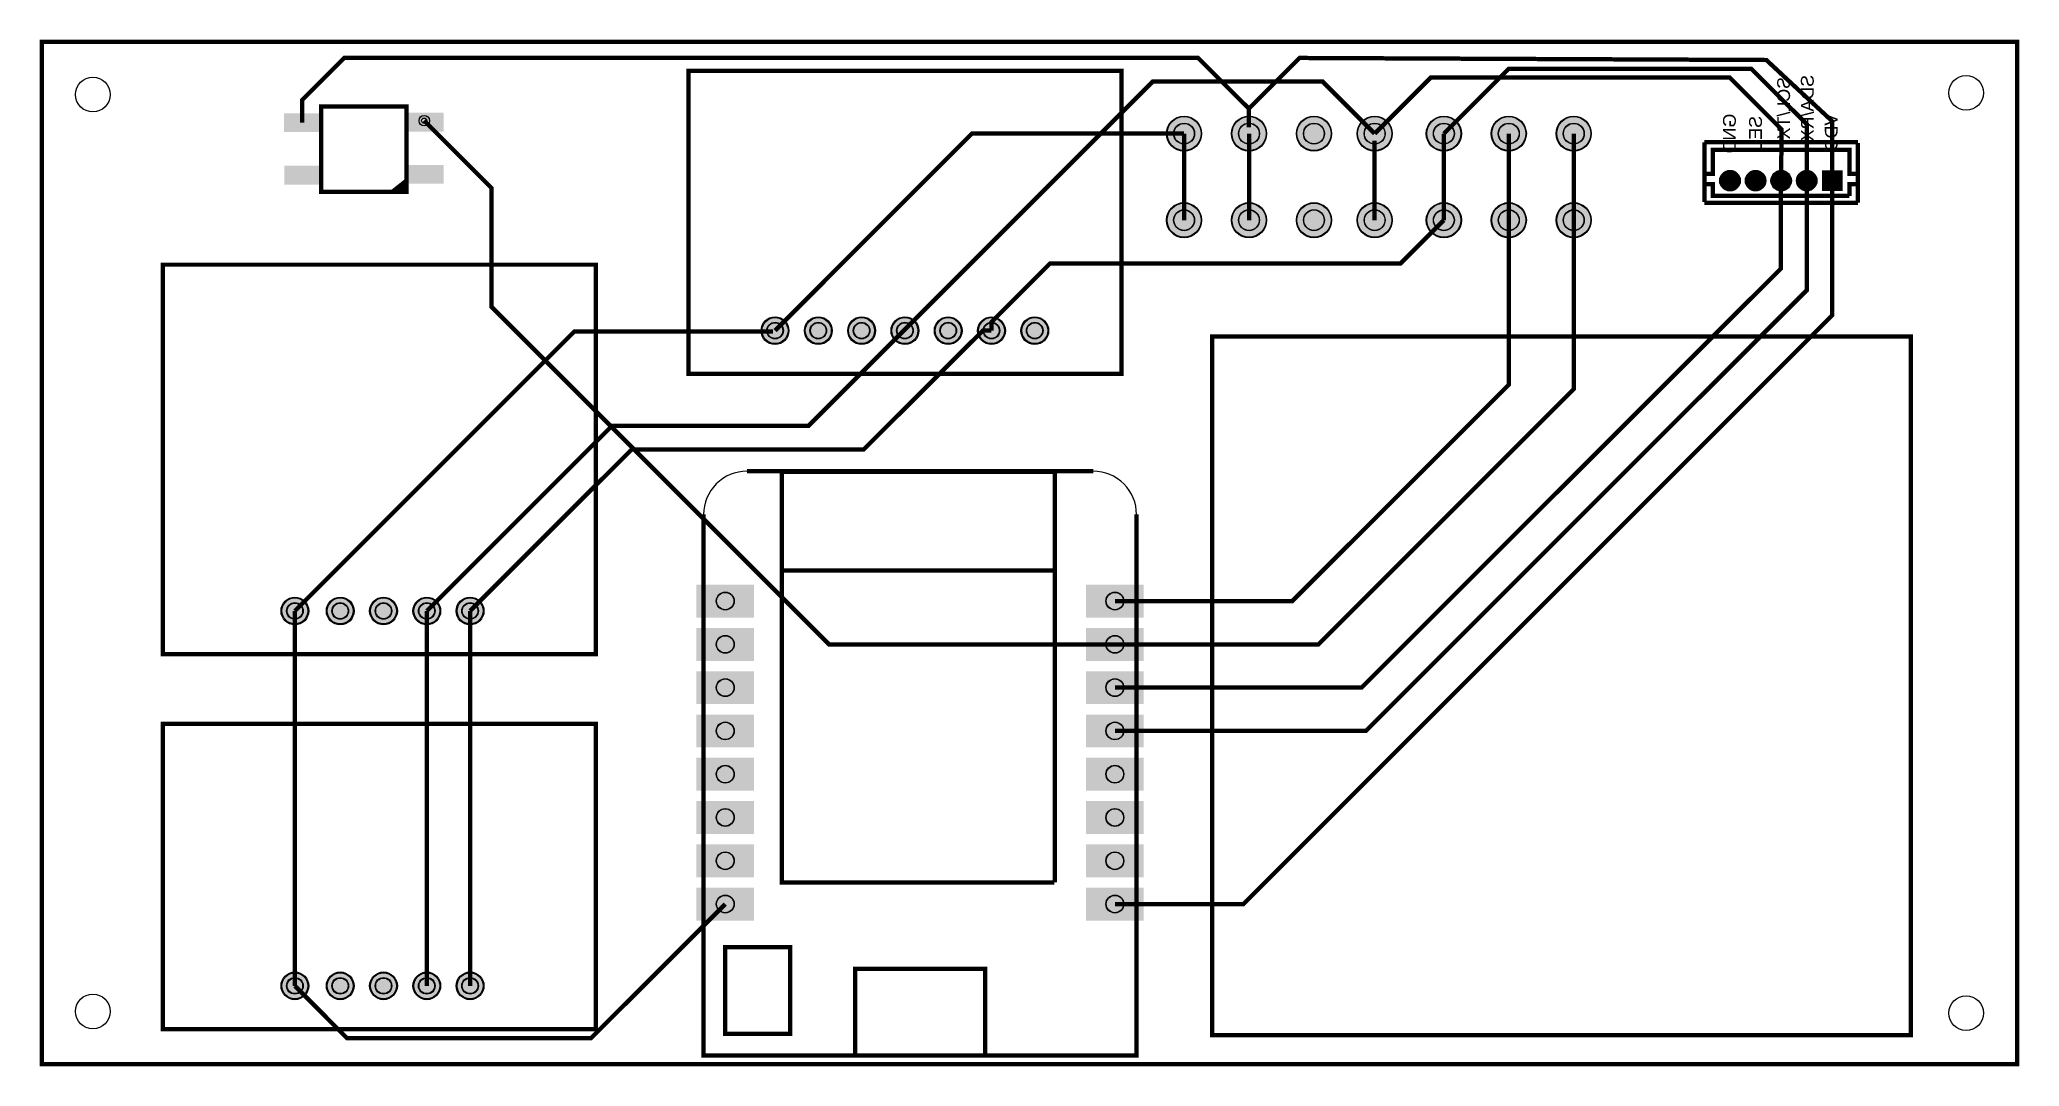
# Model space of a CAD drawing. Header units: millimetres. Extents: x 4 to 120, y 0 to 60.
import ezdxf

# ---------------------------------------------------------------- set-up
doc = ezdxf.new("R2010")
doc.units = ezdxf.units.MM
for name, color, linetype, true_color in [('BoardOutLine', 7, 'Continuous', 0xff00ff), ('BottomLayer', 7, 'Continuous', 0x0000ff), ('BottomSolderMaskLayer', 7, 'Continuous', 0xaa00ff), ('Hole', 7, 'Continuous', 0x222222), ('Multi-Layer', 7, 'Continuous', 0xc0c0c0), ('TopLayer', 7, 'Continuous', 0xff0000), ('TopPasteMaskLayer', 7, 'Continuous', 0x808080), ('TopSilkLayer', 7, 'Continuous', 0xffcc00), ('TopSolderMaskLayer', 7, 'Continuous', 0x800080)]:
    doc.layers.add(name, color=color, linetype=linetype, true_color=true_color)
doc.styles.get("Standard").update_dxf_attribs({"font": 'arial.ttf'})

msp = doc.modelspace()

# ---------------------------------------------------------------- texts
at = {"layer": 'BottomSilkLayer', "text_generation_flag": 2}
for s, p in [('SCL/TX', (106.67, 57.94)), ('SDA/RX', (108.06, 58.06)), ('VDD', (109.46, 55.78)), ('GND', (103.49, 55.78)), ('SEL', (105.02, 55.65))]:
    msp.add_text(s, height=0.75, rotation=90, dxfattribs=at).set_placement(p)

# ---------------------------------------------------------------- hatches: boundary and pattern name
at = {"layer": 'BottomSolderMaskLayer'}
for points in [[(70.09, 54.61, 1), (72.15, 54.61, 1)], [(73.9, 54.61, 1), (75.96, 54.61, 1)], [(77.71, 54.61, 1), (79.77, 54.61, 1)], [(81.27, 54.61, 1), (83.32, 54.61, 1)], [(85.33, 54.61, 1), (87.39, 54.61, 1)], [(89.14, 54.61, 1), (91.2, 54.61, 1)], [(92.95, 54.61, 1), (95.01, 54.61, 1)], [(102.55, 51.85, 1), (103.75, 51.85, 1)], [(104.05, 51.85, 1), (105.25, 51.85, 1)], [(105.55, 51.85, 1), (106.75, 51.85, 1)], [(107.05, 51.85, 1), (108.25, 51.85, 1)], [(108.55, 52.45), (109.75, 52.45), (109.75, 51.25), (108.55, 51.25)], [(70.09, 49.53, 1), (72.15, 49.53, 1)], [(73.9, 49.53, 1), (75.96, 49.53, 1)], [(77.71, 49.53, 1), (79.77, 49.53, 1)], [(81.27, 49.53, 1), (83.32, 49.53, 1)], [(85.33, 49.53, 1), (87.39, 49.53, 1)], [(89.14, 49.53, 1), (91.2, 49.53, 1)], [(92.95, 49.53, 1), (95.01, 49.53, 1)], [(46.3, 43.05, 1), (47.93, 43.05, 1)], [(48.84, 43.05, 1), (50.47, 43.05, 1)], [(51.38, 43.05, 1), (53.01, 43.05, 1)], [(53.92, 43.05, 1), (55.55, 43.05, 1)], [(56.46, 43.05, 1), (58.09, 43.05, 1)], [(59, 43.05, 1), (60.63, 43.05, 1)], [(61.54, 43.05, 1), (63.17, 43.05, 1)], [(45.89, 26.21), (42.5, 26.21), (42.5, 28.14), (45.89, 28.14)], [(65.36, 28.14), (68.75, 28.14), (68.75, 26.21), (65.36, 26.21)], [(18.13, 26.6, 1), (19.76, 26.6, 1)], [(20.8, 26.6, 1), (22.43, 26.6, 1)], [(23.34, 26.6, 1), (24.97, 26.6, 1)], [(25.88, 26.6, 1), (27.51, 26.6, 1)], [(28.42, 26.6, 1), (30.05, 26.6, 1)], [(45.89, 23.67), (42.5, 23.67), (42.5, 25.6), (45.89, 25.6)], [(65.36, 25.6), (68.75, 25.6), (68.75, 23.67), (65.36, 23.67)], [(45.89, 21.13), (42.5, 21.13), (42.5, 23.06), (45.89, 23.06)], [(65.36, 23.06), (68.75, 23.06), (68.75, 21.13), (65.36, 21.13)], [(45.89, 18.59), (42.5, 18.59), (42.5, 20.52), (45.89, 20.52)], [(65.36, 20.52), (68.75, 20.52), (68.75, 18.59), (65.36, 18.59)], [(45.89, 16.05), (42.5, 16.05), (42.5, 17.98), (45.89, 17.98)], [(65.36, 17.98), (68.75, 17.98), (68.75, 16.05), (65.36, 16.05)], [(45.89, 13.51), (42.5, 13.51), (42.5, 15.44), (45.89, 15.44)], [(65.36, 15.44), (68.75, 15.44), (68.75, 13.51), (65.36, 13.51)], [(45.89, 10.97), (42.5, 10.97), (42.5, 12.9), (45.89, 12.9)], [(65.36, 12.9), (68.75, 12.9), (68.75, 10.97), (65.36, 10.97)], [(45.89, 8.43), (42.5, 8.43), (42.5, 10.36), (45.89, 10.36)], [(65.36, 10.36), (68.75, 10.36), (68.75, 8.43), (65.36, 8.43)], [(18.13, 4.6, 1), (19.76, 4.6, 1)], [(20.8, 4.6, 1), (22.43, 4.6, 1)], [(23.34, 4.6, 1), (24.97, 4.6, 1)], [(25.88, 4.6, 1), (27.51, 4.6, 1)], [(28.42, 4.6, 1), (30.05, 4.6, 1)]]:
    msp.add_hatch(color=256, dxfattribs=at).paths.add_polyline_path(points)
at = {"layer": 'Multi-Layer'}
for points in [[(70.12, 54.61, 1), (72.12, 54.61, 1)], [(73.93, 54.61, 1), (75.93, 54.61, 1)], [(77.74, 54.61, 1), (79.74, 54.61, 1)], [(81.3, 54.61, 1), (83.3, 54.61, 1)], [(85.36, 54.61, 1), (87.36, 54.61, 1)], [(89.17, 54.61, 1), (91.17, 54.61, 1)], [(92.98, 54.61, 1), (94.98, 54.61, 1)], [(102.6, 51.85, 1), (103.7, 51.85, 1)], [(104.1, 51.85, 1), (105.2, 51.85, 1)], [(105.6, 51.85, 1), (106.7, 51.85, 1)], [(107.1, 51.85, 1), (108.2, 51.85, 1)], [(108.6, 52.4), (109.7, 52.4), (109.7, 51.3), (108.6, 51.3)], [(70.12, 49.53, 1), (72.12, 49.53, 1)], [(73.93, 49.53, 1), (75.93, 49.53, 1)], [(77.74, 49.53, 1), (79.74, 49.53, 1)], [(81.3, 49.53, 1), (83.3, 49.53, 1)], [(85.36, 49.53, 1), (87.36, 49.53, 1)], [(89.17, 49.53, 1), (91.17, 49.53, 1)], [(92.98, 49.53, 1), (94.98, 49.53, 1)], [(46.35, 43.05, 1), (47.88, 43.05, 1)], [(48.9, 43.05, 1), (50.42, 43.05, 1)], [(51.44, 43.05, 1), (52.96, 43.05, 1)], [(53.97, 43.05, 1), (55.5, 43.05, 1)], [(56.51, 43.05, 1), (58.04, 43.05, 1)], [(59.05, 43.05, 1), (60.58, 43.05, 1)], [(61.59, 43.05, 1), (63.12, 43.05, 1)], [(45.84, 26.26), (42.55, 26.26), (42.55, 28.09), (45.84, 28.09)], [(65.41, 28.09), (68.7, 28.09), (68.7, 26.26), (65.41, 26.26)], [(18.18, 26.6, 1), (19.71, 26.6, 1)], [(20.85, 26.6, 1), (22.38, 26.6, 1)], [(23.39, 26.6, 1), (24.92, 26.6, 1)], [(25.93, 26.6, 1), (27.46, 26.6, 1)], [(28.47, 26.6, 1), (30, 26.6, 1)], [(45.84, 23.72), (42.55, 23.72), (42.55, 25.55), (45.84, 25.55)], [(65.41, 25.55), (68.7, 25.55), (68.7, 23.72), (65.41, 23.72)], [(45.84, 21.18), (42.55, 21.18), (42.55, 23.01), (45.84, 23.01)], [(65.41, 23.01), (68.7, 23.01), (68.7, 21.18), (65.41, 21.18)], [(45.84, 18.64), (42.55, 18.64), (42.55, 20.47), (45.84, 20.47)], [(65.41, 20.47), (68.7, 20.47), (68.7, 18.64), (65.41, 18.64)], [(45.84, 16.1), (42.55, 16.1), (42.55, 17.93), (45.84, 17.93)], [(65.41, 17.93), (68.7, 17.93), (68.7, 16.1), (65.41, 16.1)], [(45.84, 13.56), (42.55, 13.56), (42.55, 15.39), (45.84, 15.39)], [(65.41, 15.39), (68.7, 15.39), (68.7, 13.56), (65.41, 13.56)], [(45.84, 11.02), (42.55, 11.02), (42.55, 12.85), (45.84, 12.85)], [(65.41, 12.85), (68.7, 12.85), (68.7, 11.02), (65.41, 11.02)], [(45.84, 8.48), (42.55, 8.48), (42.55, 10.31), (45.84, 10.31)], [(65.41, 10.31), (68.7, 10.31), (68.7, 8.48), (65.41, 8.48)], [(18.18, 4.6, 1), (19.71, 4.6, 1)], [(20.85, 4.6, 1), (22.38, 4.6, 1)], [(23.39, 4.6, 1), (24.92, 4.6, 1)], [(25.93, 4.6, 1), (27.46, 4.6, 1)], [(28.47, 4.6, 1), (30, 4.6, 1)]]:
    msp.add_hatch(color=256, dxfattribs=at).paths.add_polyline_path(points)
at = {"layer": 'TopLayer'}
for points in [[(25.62, 55.78), (27.62, 55.78), (27.62, 54.78), (25.62, 54.78)], [(18.37, 55.75), (20.37, 55.75), (20.37, 54.75), (18.37, 54.75)], [(18.38, 52.68), (20.38, 52.68), (20.38, 51.68), (18.38, 51.68)], [(25.63, 52.72), (27.63, 52.72), (27.63, 51.72), (25.63, 51.72)]]:
    msp.add_hatch(color=256, dxfattribs=at).paths.add_polyline_path(points)
at = {"layer": 'TopPasteMaskLayer'}
for points in [[(25.62, 55.78), (27.62, 55.78), (27.62, 54.78), (25.62, 54.78)], [(18.37, 55.75), (20.37, 55.75), (20.37, 54.75), (18.37, 54.75)], [(70.12, 54.72), (70.13, 54.77), (70.16, 54.88), (70.18, 54.95), (70.2, 55.01), (70.23, 55.07), (70.26, 55.13), (70.31, 55.2), (70.36, 55.26), (70.42, 55.33), (70.49, 55.39), (70.55, 55.43), (70.62, 55.48), (70.7, 55.52), (70.78, 55.55), (70.85, 55.57), (70.93, 55.59), (70.98, 55.6), (71.03, 55.61), (71.07, 55.61), (71.12, 55.61), (71.19, 55.61), (71.27, 55.6), (71.35, 55.58), (71.43, 55.56), (71.48, 55.54), (71.54, 55.52), (71.6, 55.49), (71.65, 55.46), (71.7, 55.42), (71.76, 55.38), (71.8, 55.34), (71.85, 55.29), (71.9, 55.23), (71.95, 55.18), (72.02, 55.05), (72.04, 54.99), (72.06, 54.94), (72.08, 54.88), (72.1, 54.81), (72.1, 54.79), (72.11, 54.76), (72.11, 54.73), (71.71, 54.72), (71.71, 54.72), (71.69, 54.79), (71.67, 54.85), (71.64, 54.92), (71.61, 54.95), (71.59, 54.99), (71.56, 55.02), (71.52, 55.05), (71.46, 55.1), (71.42, 55.13), (71.39, 55.15), (71.34, 55.17), (71.3, 55.18), (71.2, 55.21), (71.11, 55.21), (71.06, 55.21), (71.02, 55.2), (70.96, 55.19), (70.91, 55.17), (70.86, 55.15), (70.82, 55.13), (70.76, 55.09), (70.7, 55.04), (70.65, 54.99), (70.61, 54.93), (70.58, 54.87), (70.55, 54.8), (70.53, 54.73), (70.53, 54.71)], [(73.93, 54.72), (73.94, 54.77), (73.97, 54.88), (73.99, 54.95), (74.01, 55.01), (74.04, 55.07), (74.07, 55.13), (74.12, 55.2), (74.17, 55.26), (74.23, 55.33), (74.3, 55.39), (74.36, 55.43), (74.43, 55.48), (74.51, 55.52), (74.59, 55.55), (74.66, 55.57), (74.74, 55.59), (74.79, 55.6), (74.84, 55.61), (74.88, 55.61), (74.93, 55.61), (75, 55.61), (75.08, 55.6), (75.16, 55.58), (75.24, 55.56), (75.29, 55.54), (75.35, 55.52), (75.41, 55.49), (75.46, 55.46), (75.51, 55.42), (75.57, 55.38), (75.61, 55.34), (75.66, 55.29), (75.71, 55.23), (75.76, 55.18), (75.83, 55.05), (75.85, 54.99), (75.87, 54.94), (75.89, 54.88), (75.91, 54.81), (75.91, 54.79), (75.92, 54.76), (75.92, 54.73), (75.52, 54.72), (75.52, 54.72), (75.5, 54.79), (75.48, 54.85), (75.45, 54.92), (75.42, 54.95), (75.4, 54.99), (75.37, 55.02), (75.33, 55.05), (75.27, 55.1), (75.23, 55.13), (75.2, 55.15), (75.15, 55.17), (75.11, 55.18), (75.01, 55.21), (74.92, 55.21), (74.87, 55.21), (74.83, 55.2), (74.77, 55.19), (74.72, 55.17), (74.67, 55.15), (74.63, 55.13), (74.57, 55.09), (74.51, 55.04), (74.46, 54.99), (74.42, 54.93), (74.39, 54.87), (74.36, 54.8), (74.34, 54.73), (74.34, 54.71)], [(77.74, 54.72), (77.75, 54.77), (77.78, 54.88), (77.8, 54.95), (77.82, 55.01), (77.85, 55.07), (77.88, 55.13), (77.93, 55.2), (77.98, 55.26), (78.04, 55.33), (78.11, 55.39), (78.17, 55.43), (78.24, 55.48), (78.32, 55.52), (78.4, 55.55), (78.47, 55.57), (78.55, 55.59), (78.6, 55.6), (78.65, 55.61), (78.69, 55.61), (78.74, 55.61), (78.81, 55.61), (78.89, 55.6), (78.97, 55.58), (79.05, 55.56), (79.1, 55.54), (79.16, 55.52), (79.22, 55.49), (79.27, 55.46), (79.32, 55.42), (79.38, 55.38), (79.42, 55.34), (79.47, 55.29), (79.52, 55.23), (79.57, 55.18), (79.64, 55.05), (79.66, 54.99), (79.68, 54.94), (79.7, 54.88), (79.72, 54.81), (79.72, 54.79), (79.73, 54.76), (79.73, 54.73), (79.33, 54.72), (79.33, 54.72), (79.31, 54.79), (79.29, 54.85), (79.26, 54.92), (79.23, 54.95), (79.21, 54.99), (79.18, 55.02), (79.14, 55.05), (79.08, 55.1), (79.04, 55.13), (79.01, 55.15), (78.96, 55.17), (78.92, 55.18), (78.82, 55.21), (78.73, 55.21), (78.68, 55.21), (78.64, 55.2), (78.58, 55.19), (78.53, 55.17), (78.48, 55.15), (78.44, 55.13), (78.38, 55.09), (78.32, 55.04), (78.27, 54.99), (78.23, 54.93), (78.2, 54.87), (78.17, 54.8), (78.15, 54.73), (78.15, 54.71)], [(81.3, 54.72), (81.31, 54.77), (81.33, 54.88), (81.35, 54.95), (81.38, 55.01), (81.41, 55.07), (81.44, 55.13), (81.49, 55.2), (81.54, 55.26), (81.6, 55.33), (81.66, 55.39), (81.73, 55.43), (81.8, 55.48), (81.87, 55.52), (81.95, 55.55), (82.03, 55.57), (82.11, 55.59), (82.16, 55.6), (82.2, 55.61), (82.25, 55.61), (82.3, 55.61), (82.37, 55.61), (82.44, 55.6), (82.53, 55.58), (82.6, 55.56), (82.66, 55.54), (82.72, 55.52), (82.77, 55.49), (82.83, 55.46), (82.88, 55.42), (82.93, 55.38), (82.98, 55.34), (83.03, 55.29), (83.08, 55.23), (83.12, 55.18), (83.2, 55.05), (83.22, 54.99), (83.24, 54.94), (83.26, 54.88), (83.27, 54.81), (83.28, 54.79), (83.28, 54.76), (83.29, 54.73), (82.89, 54.72), (82.89, 54.72), (82.87, 54.79), (82.84, 54.85), (82.81, 54.92), (82.79, 54.95), (82.76, 54.99), (82.73, 55.02), (82.7, 55.05), (82.64, 55.1), (82.6, 55.13), (82.56, 55.15), (82.52, 55.17), (82.48, 55.18), (82.38, 55.21), (82.28, 55.21), (82.24, 55.21), (82.19, 55.2), (82.14, 55.19), (82.08, 55.17), (82.04, 55.15), (81.99, 55.13), (81.94, 55.09), (81.88, 55.04), (81.83, 54.99), (81.79, 54.93), (81.75, 54.87), (81.73, 54.8), (81.71, 54.73), (81.71, 54.71)], [(85.36, 54.72), (85.37, 54.77), (85.4, 54.88), (85.42, 54.95), (85.44, 55.01), (85.47, 55.07), (85.5, 55.13), (85.55, 55.2), (85.6, 55.26), (85.66, 55.33), (85.73, 55.39), (85.79, 55.43), (85.86, 55.48), (85.94, 55.52), (86.02, 55.55), (86.09, 55.57), (86.17, 55.59), (86.22, 55.6), (86.27, 55.61), (86.31, 55.61), (86.36, 55.61), (86.43, 55.61), (86.51, 55.6), (86.59, 55.58), (86.67, 55.56), (86.72, 55.54), (86.78, 55.52), (86.84, 55.49), (86.89, 55.46), (86.94, 55.42), (87, 55.38), (87.04, 55.34), (87.09, 55.29), (87.14, 55.23), (87.19, 55.18), (87.26, 55.05), (87.28, 54.99), (87.3, 54.94), (87.32, 54.88), (87.34, 54.81), (87.34, 54.79), (87.35, 54.76), (87.35, 54.73), (86.95, 54.72), (86.95, 54.72), (86.93, 54.79), (86.91, 54.85), (86.88, 54.92), (86.85, 54.95), (86.83, 54.99), (86.8, 55.02), (86.76, 55.05), (86.7, 55.1), (86.66, 55.13), (86.63, 55.15), (86.58, 55.17), (86.54, 55.18), (86.44, 55.21), (86.35, 55.21), (86.3, 55.21), (86.26, 55.2), (86.2, 55.19), (86.15, 55.17), (86.1, 55.15), (86.06, 55.13), (86, 55.09), (85.94, 55.04), (85.89, 54.99), (85.85, 54.93), (85.82, 54.87), (85.79, 54.8), (85.77, 54.73), (85.77, 54.71)], [(89.17, 54.72), (89.18, 54.77), (89.21, 54.88), (89.23, 54.95), (89.25, 55.01), (89.28, 55.07), (89.31, 55.13), (89.36, 55.2), (89.41, 55.26), (89.47, 55.33), (89.54, 55.39), (89.6, 55.43), (89.67, 55.48), (89.75, 55.52), (89.83, 55.55), (89.9, 55.57), (89.98, 55.59), (90.03, 55.6), (90.08, 55.61), (90.12, 55.61), (90.17, 55.61), (90.24, 55.61), (90.32, 55.6), (90.4, 55.58), (90.48, 55.56), (90.53, 55.54), (90.59, 55.52), (90.65, 55.49), (90.7, 55.46), (90.75, 55.42), (90.81, 55.38), (90.85, 55.34), (90.9, 55.29), (90.95, 55.23), (91, 55.18), (91.07, 55.05), (91.09, 54.99), (91.11, 54.94), (91.13, 54.88), (91.15, 54.81), (91.15, 54.79), (91.16, 54.76), (91.16, 54.73), (90.76, 54.72), (90.76, 54.72), (90.74, 54.79), (90.72, 54.85), (90.69, 54.92), (90.66, 54.95), (90.64, 54.99), (90.61, 55.02), (90.57, 55.05), (90.51, 55.1), (90.47, 55.13), (90.44, 55.15), (90.39, 55.17), (90.35, 55.18), (90.25, 55.21), (90.16, 55.21), (90.11, 55.21), (90.07, 55.2), (90.01, 55.19), (89.96, 55.17), (89.91, 55.15), (89.87, 55.13), (89.81, 55.09), (89.75, 55.04), (89.7, 54.99), (89.66, 54.93), (89.63, 54.87), (89.6, 54.8), (89.58, 54.73), (89.58, 54.71)], [(92.98, 54.72), (92.99, 54.77), (93.02, 54.88), (93.04, 54.95), (93.06, 55.01), (93.09, 55.07), (93.12, 55.13), (93.17, 55.2), (93.22, 55.26), (93.28, 55.33), (93.35, 55.39), (93.41, 55.43), (93.48, 55.48), (93.56, 55.52), (93.64, 55.55), (93.71, 55.57), (93.79, 55.59), (93.84, 55.6), (93.89, 55.61), (93.93, 55.61), (93.98, 55.61), (94.05, 55.61), (94.13, 55.6), (94.21, 55.58), (94.29, 55.56), (94.34, 55.54), (94.4, 55.52), (94.46, 55.49), (94.51, 55.46), (94.56, 55.42), (94.62, 55.38), (94.66, 55.34), (94.71, 55.29), (94.76, 55.23), (94.81, 55.18), (94.88, 55.05), (94.9, 54.99), (94.92, 54.94), (94.94, 54.88), (94.96, 54.81), (94.96, 54.79), (94.97, 54.76), (94.97, 54.73), (94.57, 54.72), (94.57, 54.72), (94.55, 54.79), (94.53, 54.85), (94.5, 54.92), (94.47, 54.95), (94.45, 54.99), (94.42, 55.02), (94.38, 55.05), (94.32, 55.1), (94.28, 55.13), (94.25, 55.15), (94.2, 55.17), (94.16, 55.18), (94.06, 55.21), (93.97, 55.21), (93.92, 55.21), (93.88, 55.2), (93.82, 55.19), (93.77, 55.17), (93.72, 55.15), (93.68, 55.13), (93.62, 55.09), (93.56, 55.04), (93.51, 54.99), (93.47, 54.93), (93.44, 54.87), (93.41, 54.8), (93.39, 54.73), (93.39, 54.71)], [(72.12, 54.5), (72.11, 54.45), (72.08, 54.34), (72.06, 54.27), (72.04, 54.21), (72.01, 54.15), (71.98, 54.09), (71.93, 54.02), (71.88, 53.96), (71.82, 53.89), (71.75, 53.83), (71.69, 53.79), (71.62, 53.74), (71.54, 53.7), (71.46, 53.67), (71.39, 53.65), (71.31, 53.63), (71.26, 53.62), (71.21, 53.61), (71.17, 53.61), (71.12, 53.61), (71.05, 53.61), (70.97, 53.62), (70.89, 53.64), (70.81, 53.66), (70.76, 53.68), (70.7, 53.7), (70.64, 53.73), (70.59, 53.76), (70.54, 53.8), (70.48, 53.84), (70.44, 53.88), (70.39, 53.93), (70.34, 53.99), (70.29, 54.04), (70.22, 54.17), (70.2, 54.23), (70.18, 54.28), (70.16, 54.34), (70.14, 54.41), (70.14, 54.43), (70.13, 54.46), (70.13, 54.49), (70.53, 54.5), (70.53, 54.5), (70.55, 54.43), (70.57, 54.37), (70.6, 54.3), (70.63, 54.27), (70.65, 54.23), (70.68, 54.2), (70.72, 54.17), (70.78, 54.12), (70.82, 54.09), (70.85, 54.07), (70.9, 54.05), (70.94, 54.04), (71.04, 54.01), (71.13, 54.01), (71.18, 54.01), (71.22, 54.02), (71.28, 54.03), (71.33, 54.05), (71.38, 54.07), (71.42, 54.09), (71.48, 54.13), (71.54, 54.18), (71.59, 54.23), (71.63, 54.29), (71.66, 54.35), (71.69, 54.42), (71.71, 54.49), (71.71, 54.51)], [(75.93, 54.5), (75.92, 54.45), (75.89, 54.34), (75.87, 54.27), (75.85, 54.21), (75.82, 54.15), (75.79, 54.09), (75.74, 54.02), (75.69, 53.96), (75.63, 53.89), (75.56, 53.83), (75.5, 53.79), (75.43, 53.74), (75.35, 53.7), (75.27, 53.67), (75.2, 53.65), (75.12, 53.63), (75.07, 53.62), (75.02, 53.61), (74.98, 53.61), (74.93, 53.61), (74.86, 53.61), (74.78, 53.62), (74.7, 53.64), (74.62, 53.66), (74.57, 53.68), (74.51, 53.7), (74.45, 53.73), (74.4, 53.76), (74.35, 53.8), (74.29, 53.84), (74.25, 53.88), (74.2, 53.93), (74.15, 53.99), (74.1, 54.04), (74.03, 54.17), (74.01, 54.23), (73.99, 54.28), (73.97, 54.34), (73.95, 54.41), (73.95, 54.43), (73.94, 54.46), (73.94, 54.49), (74.34, 54.5), (74.34, 54.5), (74.36, 54.43), (74.38, 54.37), (74.41, 54.3), (74.44, 54.27), (74.46, 54.23), (74.49, 54.2), (74.53, 54.17), (74.59, 54.12), (74.63, 54.09), (74.66, 54.07), (74.71, 54.05), (74.75, 54.04), (74.85, 54.01), (74.94, 54.01), (74.99, 54.01), (75.03, 54.02), (75.09, 54.03), (75.14, 54.05), (75.19, 54.07), (75.23, 54.09), (75.29, 54.13), (75.35, 54.18), (75.4, 54.23), (75.44, 54.29), (75.47, 54.35), (75.5, 54.42), (75.52, 54.49), (75.52, 54.51)], [(79.74, 54.5), (79.73, 54.45), (79.7, 54.34), (79.68, 54.27), (79.66, 54.21), (79.63, 54.15), (79.6, 54.09), (79.55, 54.02), (79.5, 53.96), (79.44, 53.89), (79.37, 53.83), (79.31, 53.79), (79.24, 53.74), (79.16, 53.7), (79.08, 53.67), (79.01, 53.65), (78.93, 53.63), (78.88, 53.62), (78.83, 53.61), (78.79, 53.61), (78.74, 53.61), (78.67, 53.61), (78.59, 53.62), (78.51, 53.64), (78.43, 53.66), (78.38, 53.68), (78.32, 53.7), (78.26, 53.73), (78.21, 53.76), (78.16, 53.8), (78.1, 53.84), (78.06, 53.88), (78.01, 53.93), (77.96, 53.99), (77.91, 54.04), (77.84, 54.17), (77.82, 54.23), (77.8, 54.28), (77.78, 54.34), (77.76, 54.41), (77.76, 54.43), (77.75, 54.46), (77.75, 54.49), (78.15, 54.5), (78.15, 54.5), (78.17, 54.43), (78.19, 54.37), (78.22, 54.3), (78.25, 54.27), (78.27, 54.23), (78.3, 54.2), (78.34, 54.17), (78.4, 54.12), (78.44, 54.09), (78.47, 54.07), (78.52, 54.05), (78.56, 54.04), (78.66, 54.01), (78.75, 54.01), (78.8, 54.01), (78.84, 54.02), (78.9, 54.03), (78.95, 54.05), (79, 54.07), (79.04, 54.09), (79.1, 54.13), (79.16, 54.18), (79.21, 54.23), (79.25, 54.29), (79.28, 54.35), (79.31, 54.42), (79.33, 54.49), (79.33, 54.51)], [(83.3, 54.5), (83.28, 54.45), (83.26, 54.34), (83.24, 54.27), (83.21, 54.21), (83.19, 54.15), (83.15, 54.09), (83.11, 54.02), (83.05, 53.96), (83, 53.89), (82.93, 53.83), (82.86, 53.79), (82.8, 53.74), (82.72, 53.7), (82.64, 53.67), (82.56, 53.65), (82.48, 53.63), (82.44, 53.62), (82.39, 53.61), (82.34, 53.61), (82.3, 53.61), (82.23, 53.61), (82.15, 53.62), (82.06, 53.64), (81.99, 53.66), (81.93, 53.68), (81.88, 53.7), (81.82, 53.73), (81.77, 53.76), (81.71, 53.8), (81.66, 53.84), (81.61, 53.88), (81.56, 53.93), (81.52, 53.99), (81.47, 54.04), (81.4, 54.17), (81.37, 54.23), (81.35, 54.28), (81.33, 54.34), (81.32, 54.41), (81.31, 54.43), (81.31, 54.46), (81.31, 54.49), (81.71, 54.5), (81.71, 54.5), (81.72, 54.43), (81.75, 54.37), (81.78, 54.3), (81.8, 54.27), (81.83, 54.23), (81.86, 54.2), (81.89, 54.17), (81.96, 54.12), (81.99, 54.09), (82.03, 54.07), (82.07, 54.05), (82.12, 54.04), (82.21, 54.01), (82.31, 54.01), (82.35, 54.01), (82.4, 54.02), (82.45, 54.03), (82.51, 54.05), (82.56, 54.07), (82.6, 54.09), (82.65, 54.13), (82.71, 54.18), (82.76, 54.23), (82.81, 54.29), (82.84, 54.35), (82.87, 54.42), (82.88, 54.49), (82.89, 54.51)], [(87.36, 54.5), (87.35, 54.45), (87.32, 54.34), (87.3, 54.27), (87.28, 54.21), (87.25, 54.15), (87.22, 54.09), (87.17, 54.02), (87.12, 53.96), (87.06, 53.89), (86.99, 53.83), (86.93, 53.79), (86.86, 53.74), (86.78, 53.7), (86.7, 53.67), (86.63, 53.65), (86.55, 53.63), (86.5, 53.62), (86.45, 53.61), (86.41, 53.61), (86.36, 53.61), (86.29, 53.61), (86.21, 53.62), (86.13, 53.64), (86.05, 53.66), (86, 53.68), (85.94, 53.7), (85.88, 53.73), (85.83, 53.76), (85.78, 53.8), (85.72, 53.84), (85.68, 53.88), (85.63, 53.93), (85.58, 53.99), (85.53, 54.04), (85.46, 54.17), (85.44, 54.23), (85.42, 54.28), (85.4, 54.34), (85.38, 54.41), (85.38, 54.43), (85.37, 54.46), (85.37, 54.49), (85.77, 54.5), (85.77, 54.5), (85.79, 54.43), (85.81, 54.37), (85.84, 54.3), (85.87, 54.27), (85.89, 54.23), (85.92, 54.2), (85.96, 54.17), (86.02, 54.12), (86.06, 54.09), (86.09, 54.07), (86.14, 54.05), (86.18, 54.04), (86.28, 54.01), (86.37, 54.01), (86.42, 54.01), (86.46, 54.02), (86.52, 54.03), (86.57, 54.05), (86.62, 54.07), (86.66, 54.09), (86.72, 54.13), (86.78, 54.18), (86.83, 54.23), (86.87, 54.29), (86.9, 54.35), (86.93, 54.42), (86.95, 54.49), (86.95, 54.51)], [(91.17, 54.5), (91.16, 54.45), (91.13, 54.34), (91.11, 54.27), (91.09, 54.21), (91.06, 54.15), (91.03, 54.09), (90.98, 54.02), (90.93, 53.96), (90.87, 53.89), (90.8, 53.83), (90.74, 53.79), (90.67, 53.74), (90.59, 53.7), (90.51, 53.67), (90.44, 53.65), (90.36, 53.63), (90.31, 53.62), (90.26, 53.61), (90.22, 53.61), (90.17, 53.61), (90.1, 53.61), (90.02, 53.62), (89.94, 53.64), (89.86, 53.66), (89.81, 53.68), (89.75, 53.7), (89.69, 53.73), (89.64, 53.76), (89.59, 53.8), (89.53, 53.84), (89.49, 53.88), (89.44, 53.93), (89.39, 53.99), (89.34, 54.04), (89.27, 54.17), (89.25, 54.23), (89.23, 54.28), (89.21, 54.34), (89.19, 54.41), (89.19, 54.43), (89.18, 54.46), (89.18, 54.49), (89.58, 54.5), (89.58, 54.5), (89.6, 54.43), (89.62, 54.37), (89.65, 54.3), (89.68, 54.27), (89.7, 54.23), (89.73, 54.2), (89.77, 54.17), (89.83, 54.12), (89.87, 54.09), (89.9, 54.07), (89.95, 54.05), (89.99, 54.04), (90.09, 54.01), (90.18, 54.01), (90.23, 54.01), (90.27, 54.02), (90.33, 54.03), (90.38, 54.05), (90.43, 54.07), (90.47, 54.09), (90.53, 54.13), (90.59, 54.18), (90.64, 54.23), (90.68, 54.29), (90.71, 54.35), (90.74, 54.42), (90.76, 54.49), (90.76, 54.51)], [(94.98, 54.5), (94.97, 54.45), (94.94, 54.34), (94.92, 54.27), (94.9, 54.21), (94.87, 54.15), (94.84, 54.09), (94.79, 54.02), (94.74, 53.96), (94.68, 53.89), (94.61, 53.83), (94.55, 53.79), (94.48, 53.74), (94.4, 53.7), (94.32, 53.67), (94.25, 53.65), (94.17, 53.63), (94.12, 53.62), (94.07, 53.61), (94.03, 53.61), (93.98, 53.61), (93.91, 53.61), (93.83, 53.62), (93.75, 53.64), (93.67, 53.66), (93.62, 53.68), (93.56, 53.7), (93.5, 53.73), (93.45, 53.76), (93.4, 53.8), (93.34, 53.84), (93.3, 53.88), (93.25, 53.93), (93.2, 53.99), (93.15, 54.04), (93.08, 54.17), (93.06, 54.23), (93.04, 54.28), (93.02, 54.34), (93, 54.41), (93, 54.43), (92.99, 54.46), (92.99, 54.49), (93.39, 54.5), (93.39, 54.5), (93.41, 54.43), (93.43, 54.37), (93.46, 54.3), (93.49, 54.27), (93.51, 54.23), (93.54, 54.2), (93.58, 54.17), (93.64, 54.12), (93.68, 54.09), (93.71, 54.07), (93.76, 54.05), (93.8, 54.04), (93.9, 54.01), (93.99, 54.01), (94.04, 54.01), (94.08, 54.02), (94.14, 54.03), (94.19, 54.05), (94.24, 54.07), (94.28, 54.09), (94.34, 54.13), (94.4, 54.18), (94.45, 54.23), (94.49, 54.29), (94.52, 54.35), (94.55, 54.42), (94.57, 54.49), (94.57, 54.51)], [(18.38, 52.68), (20.38, 52.68), (20.38, 51.68), (18.38, 51.68)], [(25.63, 52.72), (27.63, 52.72), (27.63, 51.72), (25.63, 51.72)], [(70.12, 49.64), (70.13, 49.69), (70.16, 49.8), (70.18, 49.87), (70.2, 49.93), (70.23, 49.99), (70.26, 50.05), (70.31, 50.12), (70.36, 50.18), (70.42, 50.25), (70.49, 50.31), (70.55, 50.35), (70.62, 50.4), (70.7, 50.44), (70.78, 50.47), (70.85, 50.49), (70.93, 50.51), (70.98, 50.52), (71.03, 50.53), (71.07, 50.53), (71.12, 50.53), (71.19, 50.53), (71.27, 50.52), (71.35, 50.5), (71.43, 50.48), (71.48, 50.46), (71.54, 50.44), (71.6, 50.41), (71.65, 50.38), (71.7, 50.34), (71.76, 50.3), (71.8, 50.26), (71.85, 50.21), (71.9, 50.15), (71.95, 50.1), (72.02, 49.97), (72.04, 49.91), (72.06, 49.86), (72.08, 49.8), (72.1, 49.73), (72.1, 49.71), (72.11, 49.68), (72.11, 49.65), (71.71, 49.64), (71.71, 49.64), (71.69, 49.71), (71.67, 49.77), (71.64, 49.84), (71.61, 49.87), (71.59, 49.91), (71.56, 49.94), (71.52, 49.97), (71.46, 50.02), (71.42, 50.05), (71.39, 50.07), (71.34, 50.09), (71.3, 50.1), (71.2, 50.13), (71.11, 50.13), (71.06, 50.13), (71.02, 50.12), (70.96, 50.11), (70.91, 50.09), (70.86, 50.07), (70.82, 50.05), (70.76, 50.01), (70.7, 49.96), (70.65, 49.91), (70.61, 49.85), (70.58, 49.79), (70.55, 49.72), (70.53, 49.65), (70.53, 49.63)], [(73.93, 49.64), (73.94, 49.69), (73.97, 49.8), (73.99, 49.87), (74.01, 49.93), (74.04, 49.99), (74.07, 50.05), (74.12, 50.12), (74.17, 50.18), (74.23, 50.25), (74.3, 50.31), (74.36, 50.35), (74.43, 50.4), (74.51, 50.44), (74.59, 50.47), (74.66, 50.49), (74.74, 50.51), (74.79, 50.52), (74.84, 50.53), (74.88, 50.53), (74.93, 50.53), (75, 50.53), (75.08, 50.52), (75.16, 50.5), (75.24, 50.48), (75.29, 50.46), (75.35, 50.44), (75.41, 50.41), (75.46, 50.38), (75.51, 50.34), (75.57, 50.3), (75.61, 50.26), (75.66, 50.21), (75.71, 50.15), (75.76, 50.1), (75.83, 49.97), (75.85, 49.91), (75.87, 49.86), (75.89, 49.8), (75.91, 49.73), (75.91, 49.71), (75.92, 49.68), (75.92, 49.65), (75.52, 49.64), (75.52, 49.64), (75.5, 49.71), (75.48, 49.77), (75.45, 49.84), (75.42, 49.87), (75.4, 49.91), (75.37, 49.94), (75.33, 49.97), (75.27, 50.02), (75.23, 50.05), (75.2, 50.07), (75.15, 50.09), (75.11, 50.1), (75.01, 50.13), (74.92, 50.13), (74.87, 50.13), (74.83, 50.12), (74.77, 50.11), (74.72, 50.09), (74.67, 50.07), (74.63, 50.05), (74.57, 50.01), (74.51, 49.96), (74.46, 49.91), (74.42, 49.85), (74.39, 49.79), (74.36, 49.72), (74.34, 49.65), (74.34, 49.63)], [(77.74, 49.64), (77.75, 49.69), (77.78, 49.8), (77.8, 49.87), (77.82, 49.93), (77.85, 49.99), (77.88, 50.05), (77.93, 50.12), (77.98, 50.18), (78.04, 50.25), (78.11, 50.31), (78.17, 50.35), (78.24, 50.4), (78.32, 50.44), (78.4, 50.47), (78.47, 50.49), (78.55, 50.51), (78.6, 50.52), (78.65, 50.53), (78.69, 50.53), (78.74, 50.53), (78.81, 50.53), (78.89, 50.52), (78.97, 50.5), (79.05, 50.48), (79.1, 50.46), (79.16, 50.44), (79.22, 50.41), (79.27, 50.38), (79.32, 50.34), (79.38, 50.3), (79.42, 50.26), (79.47, 50.21), (79.52, 50.15), (79.57, 50.1), (79.64, 49.97), (79.66, 49.91), (79.68, 49.86), (79.7, 49.8), (79.72, 49.73), (79.72, 49.71), (79.73, 49.68), (79.73, 49.65), (79.33, 49.64), (79.33, 49.64), (79.31, 49.71), (79.29, 49.77), (79.26, 49.84), (79.23, 49.87), (79.21, 49.91), (79.18, 49.94), (79.14, 49.97), (79.08, 50.02), (79.04, 50.05), (79.01, 50.07), (78.96, 50.09), (78.92, 50.1), (78.82, 50.13), (78.73, 50.13), (78.68, 50.13), (78.64, 50.12), (78.58, 50.11), (78.53, 50.09), (78.48, 50.07), (78.44, 50.05), (78.38, 50.01), (78.32, 49.96), (78.27, 49.91), (78.23, 49.85), (78.2, 49.79), (78.17, 49.72), (78.15, 49.65), (78.15, 49.63)], [(81.3, 49.64), (81.31, 49.69), (81.33, 49.8), (81.35, 49.87), (81.38, 49.93), (81.41, 49.99), (81.44, 50.05), (81.49, 50.12), (81.54, 50.18), (81.6, 50.25), (81.66, 50.31), (81.73, 50.35), (81.8, 50.4), (81.87, 50.44), (81.95, 50.47), (82.03, 50.49), (82.11, 50.51), (82.16, 50.52), (82.2, 50.53), (82.25, 50.53), (82.3, 50.53), (82.37, 50.53), (82.44, 50.52), (82.53, 50.5), (82.6, 50.48), (82.66, 50.46), (82.72, 50.44), (82.77, 50.41), (82.83, 50.38), (82.88, 50.34), (82.93, 50.3), (82.98, 50.26), (83.03, 50.21), (83.08, 50.15), (83.12, 50.1), (83.2, 49.97), (83.22, 49.91), (83.24, 49.86), (83.26, 49.8), (83.27, 49.73), (83.28, 49.71), (83.28, 49.68), (83.29, 49.65), (82.89, 49.64), (82.89, 49.64), (82.87, 49.71), (82.84, 49.77), (82.81, 49.84), (82.79, 49.87), (82.76, 49.91), (82.73, 49.94), (82.7, 49.97), (82.64, 50.02), (82.6, 50.05), (82.56, 50.07), (82.52, 50.09), (82.48, 50.1), (82.38, 50.13), (82.28, 50.13), (82.24, 50.13), (82.19, 50.12), (82.14, 50.11), (82.08, 50.09), (82.04, 50.07), (81.99, 50.05), (81.94, 50.01), (81.88, 49.96), (81.83, 49.91), (81.79, 49.85), (81.75, 49.79), (81.73, 49.72), (81.71, 49.65), (81.71, 49.63)], [(85.36, 49.64), (85.37, 49.69), (85.4, 49.8), (85.42, 49.87), (85.44, 49.93), (85.47, 49.99), (85.5, 50.05), (85.55, 50.12), (85.6, 50.18), (85.66, 50.25), (85.73, 50.31), (85.79, 50.35), (85.86, 50.4), (85.94, 50.44), (86.02, 50.47), (86.09, 50.49), (86.17, 50.51), (86.22, 50.52), (86.27, 50.53), (86.31, 50.53), (86.36, 50.53), (86.43, 50.53), (86.51, 50.52), (86.59, 50.5), (86.67, 50.48), (86.72, 50.46), (86.78, 50.44), (86.84, 50.41), (86.89, 50.38), (86.94, 50.34), (87, 50.3), (87.04, 50.26), (87.09, 50.21), (87.14, 50.15), (87.19, 50.1), (87.26, 49.97), (87.28, 49.91), (87.3, 49.86), (87.32, 49.8), (87.34, 49.73), (87.34, 49.71), (87.35, 49.68), (87.35, 49.65), (86.95, 49.64), (86.95, 49.64), (86.93, 49.71), (86.91, 49.77), (86.88, 49.84), (86.85, 49.87), (86.83, 49.91), (86.8, 49.94), (86.76, 49.97), (86.7, 50.02), (86.66, 50.05), (86.63, 50.07), (86.58, 50.09), (86.54, 50.1), (86.44, 50.13), (86.35, 50.13), (86.3, 50.13), (86.26, 50.12), (86.2, 50.11), (86.15, 50.09), (86.1, 50.07), (86.06, 50.05), (86, 50.01), (85.94, 49.96), (85.89, 49.91), (85.85, 49.85), (85.82, 49.79), (85.79, 49.72), (85.77, 49.65), (85.77, 49.63)], [(89.17, 49.64), (89.18, 49.69), (89.21, 49.8), (89.23, 49.87), (89.25, 49.93), (89.28, 49.99), (89.31, 50.05), (89.36, 50.12), (89.41, 50.18), (89.47, 50.25), (89.54, 50.31), (89.6, 50.35), (89.67, 50.4), (89.75, 50.44), (89.83, 50.47), (89.9, 50.49), (89.98, 50.51), (90.03, 50.52), (90.08, 50.53), (90.12, 50.53), (90.17, 50.53), (90.24, 50.53), (90.32, 50.52), (90.4, 50.5), (90.48, 50.48), (90.53, 50.46), (90.59, 50.44), (90.65, 50.41), (90.7, 50.38), (90.75, 50.34), (90.81, 50.3), (90.85, 50.26), (90.9, 50.21), (90.95, 50.15), (91, 50.1), (91.07, 49.97), (91.09, 49.91), (91.11, 49.86), (91.13, 49.8), (91.15, 49.73), (91.15, 49.71), (91.16, 49.68), (91.16, 49.65), (90.76, 49.64), (90.76, 49.64), (90.74, 49.71), (90.72, 49.77), (90.69, 49.84), (90.66, 49.87), (90.64, 49.91), (90.61, 49.94), (90.57, 49.97), (90.51, 50.02), (90.47, 50.05), (90.44, 50.07), (90.39, 50.09), (90.35, 50.1), (90.25, 50.13), (90.16, 50.13), (90.11, 50.13), (90.07, 50.12), (90.01, 50.11), (89.96, 50.09), (89.91, 50.07), (89.87, 50.05), (89.81, 50.01), (89.75, 49.96), (89.7, 49.91), (89.66, 49.85), (89.63, 49.79), (89.6, 49.72), (89.58, 49.65), (89.58, 49.63)], [(92.98, 49.64), (92.99, 49.69), (93.02, 49.8), (93.04, 49.87), (93.06, 49.93), (93.09, 49.99), (93.12, 50.05), (93.17, 50.12), (93.22, 50.18), (93.28, 50.25), (93.35, 50.31), (93.41, 50.35), (93.48, 50.4), (93.56, 50.44), (93.64, 50.47), (93.71, 50.49), (93.79, 50.51), (93.84, 50.52), (93.89, 50.53), (93.93, 50.53), (93.98, 50.53), (94.05, 50.53), (94.13, 50.52), (94.21, 50.5), (94.29, 50.48), (94.34, 50.46), (94.4, 50.44), (94.46, 50.41), (94.51, 50.38), (94.56, 50.34), (94.62, 50.3), (94.66, 50.26), (94.71, 50.21), (94.76, 50.15), (94.81, 50.1), (94.88, 49.97), (94.9, 49.91), (94.92, 49.86), (94.94, 49.8), (94.96, 49.73), (94.96, 49.71), (94.97, 49.68), (94.97, 49.65), (94.57, 49.64), (94.57, 49.64), (94.55, 49.71), (94.53, 49.77), (94.5, 49.84), (94.47, 49.87), (94.45, 49.91), (94.42, 49.94), (94.38, 49.97), (94.32, 50.02), (94.28, 50.05), (94.25, 50.07), (94.2, 50.09), (94.16, 50.1), (94.06, 50.13), (93.97, 50.13), (93.92, 50.13), (93.88, 50.12), (93.82, 50.11), (93.77, 50.09), (93.72, 50.07), (93.68, 50.05), (93.62, 50.01), (93.56, 49.96), (93.51, 49.91), (93.47, 49.85), (93.44, 49.79), (93.41, 49.72), (93.39, 49.65), (93.39, 49.63)], [(72.12, 49.42), (72.11, 49.37), (72.08, 49.26), (72.06, 49.19), (72.04, 49.13), (72.01, 49.07), (71.98, 49.01), (71.93, 48.94), (71.88, 48.88), (71.82, 48.81), (71.75, 48.75), (71.69, 48.71), (71.62, 48.66), (71.54, 48.62), (71.46, 48.59), (71.39, 48.57), (71.31, 48.55), (71.26, 48.54), (71.21, 48.53), (71.17, 48.53), (71.12, 48.53), (71.05, 48.53), (70.97, 48.54), (70.89, 48.56), (70.81, 48.58), (70.76, 48.6), (70.7, 48.62), (70.64, 48.65), (70.59, 48.68), (70.54, 48.72), (70.48, 48.76), (70.44, 48.8), (70.39, 48.85), (70.34, 48.91), (70.29, 48.96), (70.22, 49.09), (70.2, 49.15), (70.18, 49.2), (70.16, 49.26), (70.14, 49.33), (70.14, 49.35), (70.13, 49.38), (70.13, 49.41), (70.53, 49.42), (70.53, 49.42), (70.55, 49.35), (70.57, 49.29), (70.6, 49.22), (70.63, 49.19), (70.65, 49.15), (70.68, 49.12), (70.72, 49.09), (70.78, 49.04), (70.82, 49.01), (70.85, 48.99), (70.9, 48.97), (70.94, 48.96), (71.04, 48.93), (71.13, 48.93), (71.18, 48.93), (71.22, 48.94), (71.28, 48.95), (71.33, 48.97), (71.38, 48.99), (71.42, 49.01), (71.48, 49.05), (71.54, 49.1), (71.59, 49.15), (71.63, 49.21), (71.66, 49.27), (71.69, 49.34), (71.71, 49.41), (71.71, 49.43)], [(75.93, 49.42), (75.92, 49.37), (75.89, 49.26), (75.87, 49.19), (75.85, 49.13), (75.82, 49.07), (75.79, 49.01), (75.74, 48.94), (75.69, 48.88), (75.63, 48.81), (75.56, 48.75), (75.5, 48.71), (75.43, 48.66), (75.35, 48.62), (75.27, 48.59), (75.2, 48.57), (75.12, 48.55), (75.07, 48.54), (75.02, 48.53), (74.98, 48.53), (74.93, 48.53), (74.86, 48.53), (74.78, 48.54), (74.7, 48.56), (74.62, 48.58), (74.57, 48.6), (74.51, 48.62), (74.45, 48.65), (74.4, 48.68), (74.35, 48.72), (74.29, 48.76), (74.25, 48.8), (74.2, 48.85), (74.15, 48.91), (74.1, 48.96), (74.03, 49.09), (74.01, 49.15), (73.99, 49.2), (73.97, 49.26), (73.95, 49.33), (73.95, 49.35), (73.94, 49.38), (73.94, 49.41), (74.34, 49.42), (74.34, 49.42), (74.36, 49.35), (74.38, 49.29), (74.41, 49.22), (74.44, 49.19), (74.46, 49.15), (74.49, 49.12), (74.53, 49.09), (74.59, 49.04), (74.63, 49.01), (74.66, 48.99), (74.71, 48.97), (74.75, 48.96), (74.85, 48.93), (74.94, 48.93), (74.99, 48.93), (75.03, 48.94), (75.09, 48.95), (75.14, 48.97), (75.19, 48.99), (75.23, 49.01), (75.29, 49.05), (75.35, 49.1), (75.4, 49.15), (75.44, 49.21), (75.47, 49.27), (75.5, 49.34), (75.52, 49.41), (75.52, 49.43)], [(79.74, 49.42), (79.73, 49.37), (79.7, 49.26), (79.68, 49.19), (79.66, 49.13), (79.63, 49.07), (79.6, 49.01), (79.55, 48.94), (79.5, 48.88), (79.44, 48.81), (79.37, 48.75), (79.31, 48.71), (79.24, 48.66), (79.16, 48.62), (79.08, 48.59), (79.01, 48.57), (78.93, 48.55), (78.88, 48.54), (78.83, 48.53), (78.79, 48.53), (78.74, 48.53), (78.67, 48.53), (78.59, 48.54), (78.51, 48.56), (78.43, 48.58), (78.38, 48.6), (78.32, 48.62), (78.26, 48.65), (78.21, 48.68), (78.16, 48.72), (78.1, 48.76), (78.06, 48.8), (78.01, 48.85), (77.96, 48.91), (77.91, 48.96), (77.84, 49.09), (77.82, 49.15), (77.8, 49.2), (77.78, 49.26), (77.76, 49.33), (77.76, 49.35), (77.75, 49.38), (77.75, 49.41), (78.15, 49.42), (78.15, 49.42), (78.17, 49.35), (78.19, 49.29), (78.22, 49.22), (78.25, 49.19), (78.27, 49.15), (78.3, 49.12), (78.34, 49.09), (78.4, 49.04), (78.44, 49.01), (78.47, 48.99), (78.52, 48.97), (78.56, 48.96), (78.66, 48.93), (78.75, 48.93), (78.8, 48.93), (78.84, 48.94), (78.9, 48.95), (78.95, 48.97), (79, 48.99), (79.04, 49.01), (79.1, 49.05), (79.16, 49.1), (79.21, 49.15), (79.25, 49.21), (79.28, 49.27), (79.31, 49.34), (79.33, 49.41), (79.33, 49.43)], [(83.3, 49.42), (83.28, 49.37), (83.26, 49.26), (83.24, 49.19), (83.21, 49.13), (83.19, 49.07), (83.15, 49.01), (83.11, 48.94), (83.05, 48.88), (83, 48.81), (82.93, 48.75), (82.86, 48.71), (82.8, 48.66), (82.72, 48.62), (82.64, 48.59), (82.56, 48.57), (82.48, 48.55), (82.44, 48.54), (82.39, 48.53), (82.34, 48.53), (82.3, 48.53), (82.23, 48.53), (82.15, 48.54), (82.06, 48.56), (81.99, 48.58), (81.93, 48.6), (81.88, 48.62), (81.82, 48.65), (81.77, 48.68), (81.71, 48.72), (81.66, 48.76), (81.61, 48.8), (81.56, 48.85), (81.52, 48.91), (81.47, 48.96), (81.4, 49.09), (81.37, 49.15), (81.35, 49.2), (81.33, 49.26), (81.32, 49.33), (81.31, 49.35), (81.31, 49.38), (81.31, 49.41), (81.71, 49.42), (81.71, 49.42), (81.72, 49.35), (81.75, 49.29), (81.78, 49.22), (81.8, 49.19), (81.83, 49.15), (81.86, 49.12), (81.89, 49.09), (81.96, 49.04), (81.99, 49.01), (82.03, 48.99), (82.07, 48.97), (82.12, 48.96), (82.21, 48.93), (82.31, 48.93), (82.35, 48.93), (82.4, 48.94), (82.45, 48.95), (82.51, 48.97), (82.56, 48.99), (82.6, 49.01), (82.65, 49.05), (82.71, 49.1), (82.76, 49.15), (82.81, 49.21), (82.84, 49.27), (82.87, 49.34), (82.88, 49.41), (82.89, 49.43)], [(87.36, 49.42), (87.35, 49.37), (87.32, 49.26), (87.3, 49.19), (87.28, 49.13), (87.25, 49.07), (87.22, 49.01), (87.17, 48.94), (87.12, 48.88), (87.06, 48.81), (86.99, 48.75), (86.93, 48.71), (86.86, 48.66), (86.78, 48.62), (86.7, 48.59), (86.63, 48.57), (86.55, 48.55), (86.5, 48.54), (86.45, 48.53), (86.41, 48.53), (86.36, 48.53), (86.29, 48.53), (86.21, 48.54), (86.13, 48.56), (86.05, 48.58), (86, 48.6), (85.94, 48.62), (85.88, 48.65), (85.83, 48.68), (85.78, 48.72), (85.72, 48.76), (85.68, 48.8), (85.63, 48.85), (85.58, 48.91), (85.53, 48.96), (85.46, 49.09), (85.44, 49.15), (85.42, 49.2), (85.4, 49.26), (85.38, 49.33), (85.38, 49.35), (85.37, 49.38), (85.37, 49.41), (85.77, 49.42), (85.77, 49.42), (85.79, 49.35), (85.81, 49.29), (85.84, 49.22), (85.87, 49.19), (85.89, 49.15), (85.92, 49.12), (85.96, 49.09), (86.02, 49.04), (86.06, 49.01), (86.09, 48.99), (86.14, 48.97), (86.18, 48.96), (86.28, 48.93), (86.37, 48.93), (86.42, 48.93), (86.46, 48.94), (86.52, 48.95), (86.57, 48.97), (86.62, 48.99), (86.66, 49.01), (86.72, 49.05), (86.78, 49.1), (86.83, 49.15), (86.87, 49.21), (86.9, 49.27), (86.93, 49.34), (86.95, 49.41), (86.95, 49.43)], [(91.17, 49.42), (91.16, 49.37), (91.13, 49.26), (91.11, 49.19), (91.09, 49.13), (91.06, 49.07), (91.03, 49.01), (90.98, 48.94), (90.93, 48.88), (90.87, 48.81), (90.8, 48.75), (90.74, 48.71), (90.67, 48.66), (90.59, 48.62), (90.51, 48.59), (90.44, 48.57), (90.36, 48.55), (90.31, 48.54), (90.26, 48.53), (90.22, 48.53), (90.17, 48.53), (90.1, 48.53), (90.02, 48.54), (89.94, 48.56), (89.86, 48.58), (89.81, 48.6), (89.75, 48.62), (89.69, 48.65), (89.64, 48.68), (89.59, 48.72), (89.53, 48.76), (89.49, 48.8), (89.44, 48.85), (89.39, 48.91), (89.34, 48.96), (89.27, 49.09), (89.25, 49.15), (89.23, 49.2), (89.21, 49.26), (89.19, 49.33), (89.19, 49.35), (89.18, 49.38), (89.18, 49.41), (89.58, 49.42), (89.58, 49.42), (89.6, 49.35), (89.62, 49.29), (89.65, 49.22), (89.68, 49.19), (89.7, 49.15), (89.73, 49.12), (89.77, 49.09), (89.83, 49.04), (89.87, 49.01), (89.9, 48.99), (89.95, 48.97), (89.99, 48.96), (90.09, 48.93), (90.18, 48.93), (90.23, 48.93), (90.27, 48.94), (90.33, 48.95), (90.38, 48.97), (90.43, 48.99), (90.47, 49.01), (90.53, 49.05), (90.59, 49.1), (90.64, 49.15), (90.68, 49.21), (90.71, 49.27), (90.74, 49.34), (90.76, 49.41), (90.76, 49.43)], [(94.98, 49.42), (94.97, 49.37), (94.94, 49.26), (94.92, 49.19), (94.9, 49.13), (94.87, 49.07), (94.84, 49.01), (94.79, 48.94), (94.74, 48.88), (94.68, 48.81), (94.61, 48.75), (94.55, 48.71), (94.48, 48.66), (94.4, 48.62), (94.32, 48.59), (94.25, 48.57), (94.17, 48.55), (94.12, 48.54), (94.07, 48.53), (94.03, 48.53), (93.98, 48.53), (93.91, 48.53), (93.83, 48.54), (93.75, 48.56), (93.67, 48.58), (93.62, 48.6), (93.56, 48.62), (93.5, 48.65), (93.45, 48.68), (93.4, 48.72), (93.34, 48.76), (93.3, 48.8), (93.25, 48.85), (93.2, 48.91), (93.15, 48.96), (93.08, 49.09), (93.06, 49.15), (93.04, 49.2), (93.02, 49.26), (93, 49.33), (93, 49.35), (92.99, 49.38), (92.99, 49.41), (93.39, 49.42), (93.39, 49.42), (93.41, 49.35), (93.43, 49.29), (93.46, 49.22), (93.49, 49.19), (93.51, 49.15), (93.54, 49.12), (93.58, 49.09), (93.64, 49.04), (93.68, 49.01), (93.71, 48.99), (93.76, 48.97), (93.8, 48.96), (93.9, 48.93), (93.99, 48.93), (94.04, 48.93), (94.08, 48.94), (94.14, 48.95), (94.19, 48.97), (94.24, 48.99), (94.28, 49.01), (94.34, 49.05), (94.4, 49.1), (94.45, 49.15), (94.49, 49.21), (94.52, 49.27), (94.55, 49.34), (94.57, 49.41), (94.57, 49.43)]]:
    msp.add_hatch(color=256, dxfattribs=at).paths.add_polyline_path(points)
at = {"layer": 'TopSilkLayer'}
msp.add_hatch(color=256, dxfattribs=at).paths.add_polyline_path([(25.5, 51.26), (24.52, 51.24), (25.48, 52), (25.5, 51.7)])
at = {"layer": 'TopSolderMaskLayer'}
for points in [[(18.32, 55.8), (20.43, 55.8), (20.43, 54.7), (18.32, 54.7)], [(25.57, 55.83), (27.67, 55.83), (27.67, 54.73), (25.57, 54.73)], [(70.09, 54.61, 1), (72.15, 54.61, 1)], [(73.9, 54.61, 1), (75.96, 54.61, 1)], [(77.71, 54.61, 1), (79.77, 54.61, 1)], [(81.27, 54.61, 1), (83.32, 54.61, 1)], [(85.33, 54.61, 1), (87.39, 54.61, 1)], [(89.14, 54.61, 1), (91.2, 54.61, 1)], [(92.95, 54.61, 1), (95.01, 54.61, 1)], [(18.33, 52.73), (20.43, 52.73), (20.43, 51.62), (18.33, 51.62)], [(25.58, 52.77), (27.68, 52.77), (27.68, 51.67), (25.58, 51.67)], [(102.55, 51.85, 1), (103.75, 51.85, 1)], [(104.05, 51.85, 1), (105.25, 51.85, 1)], [(105.55, 51.85, 1), (106.75, 51.85, 1)], [(107.05, 51.85, 1), (108.25, 51.85, 1)], [(108.55, 52.45), (109.75, 52.45), (109.75, 51.25), (108.55, 51.25)], [(70.09, 49.53, 1), (72.15, 49.53, 1)], [(73.9, 49.53, 1), (75.96, 49.53, 1)], [(77.71, 49.53, 1), (79.77, 49.53, 1)], [(81.27, 49.53, 1), (83.32, 49.53, 1)], [(85.33, 49.53, 1), (87.39, 49.53, 1)], [(89.14, 49.53, 1), (91.2, 49.53, 1)], [(92.95, 49.53, 1), (95.01, 49.53, 1)], [(46.3, 43.05, 1), (47.93, 43.05, 1)], [(48.84, 43.05, 1), (50.47, 43.05, 1)], [(51.38, 43.05, 1), (53.01, 43.05, 1)], [(53.92, 43.05, 1), (55.55, 43.05, 1)], [(56.46, 43.05, 1), (58.09, 43.05, 1)], [(59, 43.05, 1), (60.63, 43.05, 1)], [(61.54, 43.05, 1), (63.17, 43.05, 1)], [(45.89, 26.21), (42.5, 26.21), (42.5, 28.14), (45.89, 28.14)], [(65.36, 28.14), (68.75, 28.14), (68.75, 26.21), (65.36, 26.21)], [(18.13, 26.6, 1), (19.76, 26.6, 1)], [(20.8, 26.6, 1), (22.43, 26.6, 1)], [(23.34, 26.6, 1), (24.97, 26.6, 1)], [(25.88, 26.6, 1), (27.51, 26.6, 1)], [(28.42, 26.6, 1), (30.05, 26.6, 1)], [(45.89, 23.67), (42.5, 23.67), (42.5, 25.6), (45.89, 25.6)], [(65.36, 25.6), (68.75, 25.6), (68.75, 23.67), (65.36, 23.67)], [(45.89, 21.13), (42.5, 21.13), (42.5, 23.06), (45.89, 23.06)], [(65.36, 23.06), (68.75, 23.06), (68.75, 21.13), (65.36, 21.13)], [(45.89, 18.59), (42.5, 18.59), (42.5, 20.52), (45.89, 20.52)], [(65.36, 20.52), (68.75, 20.52), (68.75, 18.59), (65.36, 18.59)], [(45.89, 16.05), (42.5, 16.05), (42.5, 17.98), (45.89, 17.98)], [(65.36, 17.98), (68.75, 17.98), (68.75, 16.05), (65.36, 16.05)], [(45.89, 13.51), (42.5, 13.51), (42.5, 15.44), (45.89, 15.44)], [(65.36, 15.44), (68.75, 15.44), (68.75, 13.51), (65.36, 13.51)], [(45.89, 10.97), (42.5, 10.97), (42.5, 12.9), (45.89, 12.9)], [(65.36, 12.9), (68.75, 12.9), (68.75, 10.97), (65.36, 10.97)], [(45.89, 8.43), (42.5, 8.43), (42.5, 10.36), (45.89, 10.36)], [(65.36, 10.36), (68.75, 10.36), (68.75, 8.43), (65.36, 8.43)], [(18.13, 4.6, 1), (19.76, 4.6, 1)], [(20.8, 4.6, 1), (22.43, 4.6, 1)], [(23.34, 4.6, 1), (24.97, 4.6, 1)], [(25.88, 4.6, 1), (27.51, 4.6, 1)], [(28.42, 4.6, 1), (30.05, 4.6, 1)]]:
    msp.add_hatch(color=256, dxfattribs=at).paths.add_polyline_path(points)

# ---------------------------------------------------------------- linework, layer by layer
at = {"layer": 'BoardOutLine', "const_width": 0.254}
msp.add_lwpolyline([(4.1, 60), (120, 60), (120, 0), (4.1, 0), (4.1, 60)], dxfattribs=at)
at = {"layer": 'BottomLayer', "const_width": 0.254}
for points in [[(107.65, 51.85), (107.65, 55.17), (104.39, 58.42), (90.17, 58.42), (86.36, 54.61)], [(54.62, 43), (69.28, 57.66), (79.25, 57.66), (82.3, 54.61)], [(26.54, 55.37), (30.48, 51.42), (30.48, 44.45), (50.29, 24.64), (67.06, 24.64)], [(67.06, 19.56), (81.79, 19.56), (107.65, 45.42), (107.65, 51.85)]]:
    msp.add_lwpolyline(points, dxfattribs=at)
at = {"layer": 'BottomSolderMaskLayer'}
for centre, radius in [((71.12, 54.61), 1.03), ((71.12, 54.61), 0.615), ((74.93, 54.61), 1.03), ((74.93, 54.61), 0.615), ((78.74, 54.61), 1.03), ((78.74, 54.61), 0.615), ((82.3, 54.61), 1.03), ((82.3, 54.61), 0.615), ((86.36, 54.61), 1.03), ((86.36, 54.61), 0.615), ((90.17, 54.61), 1.03), ((90.17, 54.61), 0.615), ((93.98, 54.61), 1.03), ((93.98, 54.61), 0.615), ((103.15, 51.85), 0.601), ((104.65, 51.85), 0.601), ((106.15, 51.85), 0.601), ((107.65, 51.85), 0.601), ((103.15, 51.85), 0.382), ((104.65, 51.85), 0.382), ((106.15, 51.85), 0.382), ((107.65, 51.85), 0.382), ((109.15, 51.85), 0.382), ((71.12, 49.53), 1.03), ((71.12, 49.53), 0.615), ((74.93, 49.53), 1.03), ((74.93, 49.53), 0.615), ((78.74, 49.53), 1.03), ((78.74, 49.53), 0.615), ((82.3, 49.53), 1.03), ((82.3, 49.53), 0.615), ((86.36, 49.53), 1.03), ((86.36, 49.53), 0.615), ((90.17, 49.53), 1.03), ((90.17, 49.53), 0.615), ((93.98, 49.53), 1.03), ((93.98, 49.53), 0.615), ((47.12, 43.05), 0.813), ((47.12, 43.05), 0.488), ((49.66, 43.05), 0.813), ((49.66, 43.05), 0.488), ((52.2, 43.05), 0.813), ((52.2, 43.05), 0.488), ((54.74, 43.05), 0.813), ((54.74, 43.05), 0.488), ((57.28, 43.05), 0.813), ((57.28, 43.05), 0.488), ((59.82, 43.05), 0.813), ((59.82, 43.05), 0.488), ((62.36, 43.05), 0.813), ((62.36, 43.05), 0.488), ((18.95, 26.6), 0.813), ((18.95, 26.6), 0.488), ((21.61, 26.6), 0.813), ((21.61, 26.6), 0.488), ((24.15, 26.6), 0.813), ((24.15, 26.6), 0.488), ((26.69, 26.6), 0.813), ((26.69, 26.6), 0.488), ((29.23, 26.6), 0.813), ((29.23, 26.6), 0.488), ((44.2, 27.18), 0.524), ((67.06, 27.18), 0.524), ((44.2, 24.64), 0.524), ((67.06, 24.64), 0.524), ((44.2, 22.1), 0.524), ((67.06, 22.1), 0.524), ((44.2, 19.56), 0.524), ((67.06, 19.56), 0.524), ((44.2, 17.02), 0.524), ((67.06, 17.02), 0.524), ((44.2, 14.48), 0.524), ((67.06, 14.48), 0.524), ((44.2, 11.94), 0.524), ((67.06, 11.94), 0.524), ((44.2, 9.4), 0.524), ((67.06, 9.4), 0.524), ((18.95, 4.6), 0.813), ((18.95, 4.6), 0.488), ((21.61, 4.6), 0.813), ((21.61, 4.6), 0.488), ((24.15, 4.6), 0.813), ((24.15, 4.6), 0.488), ((26.69, 4.6), 0.813), ((26.69, 4.6), 0.488), ((29.23, 4.6), 0.813), ((29.23, 4.6), 0.488)]:
    msp.add_circle(centre, radius, dxfattribs=at)
at = {"layer": 'Hole'}
msp.add_circle((26.54, 55.37), 0.152, dxfattribs=at)
at = {"layer": 'Multi-Layer'}
for centre, radius in [((7.1, 56.9), 1.02), ((117, 57), 1.02), ((26.54, 55.37), 0.305), ((71.12, 54.61), 1), ((71.12, 54.61), 0.6), ((74.93, 54.61), 1), ((74.93, 54.61), 0.6), ((78.74, 54.61), 1), ((78.74, 54.61), 0.6), ((82.3, 54.61), 1), ((82.3, 54.61), 0.6), ((86.36, 54.61), 1), ((86.36, 54.61), 0.6), ((90.17, 54.61), 1), ((90.17, 54.61), 0.6), ((93.98, 54.61), 1), ((93.98, 54.61), 0.6), ((103.15, 51.85), 0.55), ((104.65, 51.85), 0.55), ((106.15, 51.85), 0.55), ((107.65, 51.85), 0.55), ((103.15, 51.85), 0.35), ((104.65, 51.85), 0.35), ((106.15, 51.85), 0.35), ((107.65, 51.85), 0.35), ((109.15, 51.85), 0.35), ((71.12, 49.53), 1), ((71.12, 49.53), 0.6), ((74.93, 49.53), 1), ((74.93, 49.53), 0.6), ((78.74, 49.53), 1), ((78.74, 49.53), 0.6), ((82.3, 49.53), 1), ((82.3, 49.53), 0.6), ((86.36, 49.53), 1), ((86.36, 49.53), 0.6), ((90.17, 49.53), 1), ((90.17, 49.53), 0.6), ((93.98, 49.53), 1), ((93.98, 49.53), 0.6), ((47.12, 43.05), 0.762), ((47.12, 43.05), 0.457), ((49.66, 43.05), 0.762), ((49.66, 43.05), 0.457), ((52.2, 43.05), 0.762), ((52.2, 43.05), 0.457), ((54.74, 43.05), 0.762), ((54.74, 43.05), 0.457), ((57.28, 43.05), 0.762), ((57.28, 43.05), 0.457), ((59.82, 43.05), 0.762), ((59.82, 43.05), 0.457), ((62.36, 43.05), 0.762), ((62.36, 43.05), 0.457), ((18.95, 26.6), 0.762), ((18.95, 26.6), 0.457), ((21.61, 26.6), 0.762), ((21.61, 26.6), 0.457), ((24.15, 26.6), 0.762), ((24.15, 26.6), 0.457), ((26.69, 26.6), 0.762), ((26.69, 26.6), 0.457), ((29.23, 26.6), 0.762), ((29.23, 26.6), 0.457), ((44.2, 27.18), 0.508), ((67.06, 27.18), 0.508), ((44.2, 24.64), 0.508), ((67.06, 24.64), 0.508), ((44.2, 22.1), 0.508), ((67.06, 22.1), 0.508), ((44.2, 19.56), 0.508), ((67.06, 19.56), 0.508), ((44.2, 17.02), 0.508), ((67.06, 17.02), 0.508), ((44.2, 14.48), 0.508), ((67.06, 14.48), 0.508), ((44.2, 11.94), 0.508), ((67.06, 11.94), 0.508), ((44.2, 9.4), 0.508), ((67.06, 9.4), 0.508), ((18.95, 4.6), 0.762), ((18.95, 4.6), 0.457), ((21.61, 4.6), 0.762), ((21.61, 4.6), 0.457), ((24.15, 4.6), 0.762), ((24.15, 4.6), 0.457), ((26.69, 4.6), 0.762), ((26.69, 4.6), 0.457), ((29.23, 4.6), 0.762), ((29.23, 4.6), 0.457), ((7.1, 3.1), 1.02), ((117, 3), 1.02)]:
    msp.add_circle(centre, radius, dxfattribs=at)
at = {"layer": 'TopLayer', "const_width": 0.254}
for points in [[(19.37, 55.25), (19.37, 56.58), (21.84, 59.05), (71.94, 59.05), (74.92, 56.08), (74.92, 54.97)], [(74.92, 56.08), (77.89, 59.05), (105.28, 58.93), (108.97, 55.5), (109.15, 55.32), (109.15, 51.85)], [(82.3, 54.61), (85.6, 57.91), (103.12, 57.91), (106.17, 54.86), (106.15, 51.85)], [(47.12, 43.05), (58.67, 54.61), (71.12, 54.61)], [(71.12, 54.61), (71.12, 49.53)], [(74.93, 54.61), (74.93, 49.53)], [(86.36, 54.61), (86.36, 49.53)], [(90.17, 54.61), (90.17, 49.53)], [(93.98, 54.61), (93.98, 49.53)], [(82.3, 49.53), (82.3, 54.2)], [(67.06, 22.1), (81.53, 22.1), (106.14, 46.7), (106.14, 51.85)], [(67.06, 9.4), (74.6, 9.4), (109.15, 43.95), (109.15, 51.85)], [(86.36, 49.53), (83.82, 46.99), (63.25, 46.99), (59.82, 43.56), (59.82, 43.05)], [(67.06, 27.18), (77.47, 27.18), (90.17, 39.88), (90.17, 49.53)], [(67.06, 24.64), (79, 24.64), (93.98, 39.62), (93.98, 49.53)], [(18.95, 26.6), (35.35, 43), (47, 43)], [(54.62, 43), (49.09, 37.47), (37.56, 37.47), (26.69, 26.6)], [(59.82, 43.05), (59.31, 43.05), (52.32, 36.07), (38.7, 36.07), (29.23, 26.6)], [(18.95, 4.6), (18.95, 26.6)], [(26.69, 4.6), (26.69, 26.6)], [(29.23, 4.6), (29.23, 26.6)], [(44.2, 9.4), (36.32, 1.52), (22.02, 1.52), (18.95, 4.6)]]:
    msp.add_lwpolyline(points, dxfattribs=at)
at = {"layer": 'TopSilkLayer', "const_width": 0.254}
for points in [[(42.04, 58.29), (67.44, 58.29), (67.44, 40.51), (42.04, 40.51), (42.04, 58.29)], [(11.2, 46.92), (36.6, 46.92), (36.6, 24.06), (11.2, 24.06), (11.2, 46.92)], [(72.76, 42.7), (113.76, 42.7), (113.76, 1.7), (72.76, 1.7), (72.76, 42.7)], [(11.2, 19.97), (36.6, 19.97), (36.6, 2.06), (11.2, 2.06), (11.2, 19.97)], [(48.01, 6.86), (44.2, 6.86), (44.2, 1.78), (48.01, 1.78), (48.01, 6.86)], [(51.82, 0.51), (59.44, 0.51), (59.44, 5.59), (51.82, 5.59), (51.82, 0.51)]]:
    msp.add_lwpolyline(points, close=True, dxfattribs=at)
for points in [[(20.5, 56.2), (20.5, 51.2), (25.5, 51.2), (25.5, 56.2), (20.5, 56.2), (20.5, 54.6)], [(101.65, 54.1), (101.65, 50.6)], [(110.65, 54.1), (101.65, 54.1)], [(110.65, 52.25), (110.15, 52.25), (110.15, 53.65), (102.15, 53.65), (102.15, 52.25), (101.65, 52.25)], [(110.65, 50.55), (110.65, 54.05)], [(101.75, 51.65), (102.15, 51.65), (102.15, 50.95), (110.15, 50.95)], [(110.15, 50.95), (110.15, 51.65), (110.65, 51.65)], [(101.65, 50.55), (110.65, 50.55)], [(45.47, 34.8), (65.79, 34.8)], [(47.52, 28.98), (47.52, 34.77), (63.53, 34.77), (63.53, 28.98), (47.52, 28.98), (47.52, 10.67), (63.5, 10.67)], [(68.33, 32.26), (68.33, 0.51), (42.93, 0.51), (42.93, 32.26)], [(63.5, 28.98), (63.53, 28.98), (63.53, 10.67)]]:
    msp.add_lwpolyline(points, dxfattribs=at)
at = {"layer": 'TopSilkLayer'}
for centre, start, end in [((45.47, 32.26), 90, 180.0001), ((65.79, 32.26), 359.9999, 90)]:
    msp.add_arc(centre, 2.54, start, end, dxfattribs=at)
at = {"layer": 'TopSolderMaskLayer'}
for centre, radius in [((71.12, 54.61), 1.03), ((71.12, 54.61), 0.615), ((74.93, 54.61), 1.03), ((74.93, 54.61), 0.615), ((78.74, 54.61), 1.03), ((78.74, 54.61), 0.615), ((82.3, 54.61), 1.03), ((82.3, 54.61), 0.615), ((86.36, 54.61), 1.03), ((86.36, 54.61), 0.615), ((90.17, 54.61), 1.03), ((90.17, 54.61), 0.615), ((93.98, 54.61), 1.03), ((93.98, 54.61), 0.615), ((103.15, 51.85), 0.601), ((104.65, 51.85), 0.601), ((106.15, 51.85), 0.601), ((107.65, 51.85), 0.601), ((103.15, 51.85), 0.382), ((104.65, 51.85), 0.382), ((106.15, 51.85), 0.382), ((107.65, 51.85), 0.382), ((109.15, 51.85), 0.382), ((71.12, 49.53), 1.03), ((71.12, 49.53), 0.615), ((74.93, 49.53), 1.03), ((74.93, 49.53), 0.615), ((78.74, 49.53), 1.03), ((78.74, 49.53), 0.615), ((82.3, 49.53), 1.03), ((82.3, 49.53), 0.615), ((86.36, 49.53), 1.03), ((86.36, 49.53), 0.615), ((90.17, 49.53), 1.03), ((90.17, 49.53), 0.615), ((93.98, 49.53), 1.03), ((93.98, 49.53), 0.615), ((47.12, 43.05), 0.813), ((47.12, 43.05), 0.488), ((49.66, 43.05), 0.813), ((49.66, 43.05), 0.488), ((52.2, 43.05), 0.813), ((52.2, 43.05), 0.488), ((54.74, 43.05), 0.813), ((54.74, 43.05), 0.488), ((57.28, 43.05), 0.813), ((57.28, 43.05), 0.488), ((59.82, 43.05), 0.813), ((59.82, 43.05), 0.488), ((62.36, 43.05), 0.813), ((62.36, 43.05), 0.488), ((18.95, 26.6), 0.813), ((18.95, 26.6), 0.488), ((21.61, 26.6), 0.813), ((21.61, 26.6), 0.488), ((24.15, 26.6), 0.813), ((24.15, 26.6), 0.488), ((26.69, 26.6), 0.813), ((26.69, 26.6), 0.488), ((29.23, 26.6), 0.813), ((29.23, 26.6), 0.488), ((44.2, 27.18), 0.524), ((67.06, 27.18), 0.524), ((44.2, 24.64), 0.524), ((67.06, 24.64), 0.524), ((44.2, 22.1), 0.524), ((67.06, 22.1), 0.524), ((44.2, 19.56), 0.524), ((67.06, 19.56), 0.524), ((44.2, 17.02), 0.524), ((67.06, 17.02), 0.524), ((44.2, 14.48), 0.524), ((67.06, 14.48), 0.524), ((44.2, 11.94), 0.524), ((67.06, 11.94), 0.524), ((44.2, 9.4), 0.524), ((67.06, 9.4), 0.524), ((18.95, 4.6), 0.813), ((18.95, 4.6), 0.488), ((21.61, 4.6), 0.813), ((21.61, 4.6), 0.488), ((24.15, 4.6), 0.813), ((24.15, 4.6), 0.488), ((26.69, 4.6), 0.813), ((26.69, 4.6), 0.488), ((29.23, 4.6), 0.813), ((29.23, 4.6), 0.488)]:
    msp.add_circle(centre, radius, dxfattribs=at)

msp.set_redraw_order([(e.dxf.handle, doc.entitydb.next_handle()) for e in msp.query("TEXT MTEXT ATTDEF DIMENSION ARC_DIMENSION")])  # texts and dimensions are drawn at this point

doc.saveas('drawing.dxf')
